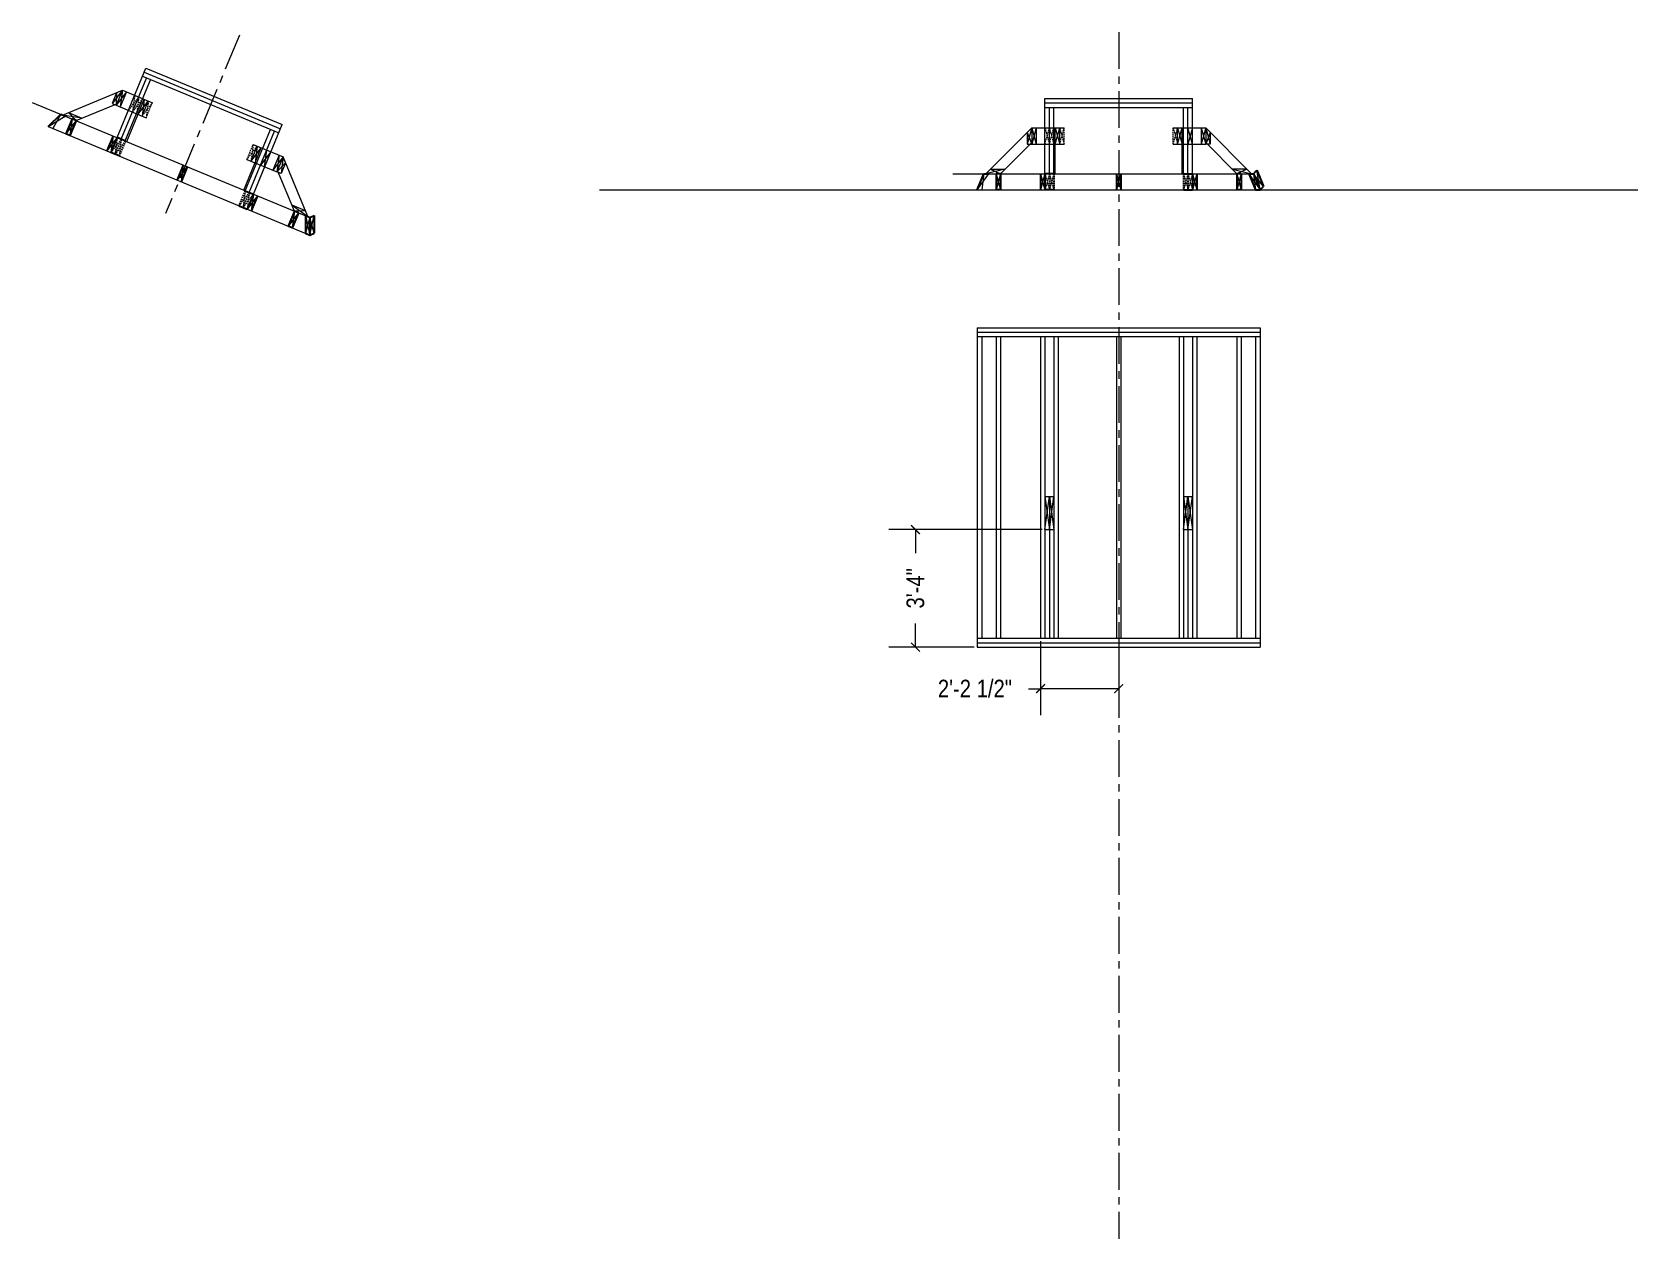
# Model space of a CAD drawing. Header units: inches. Extents: x 22832 to 50984, y 11340 to 27275.
# Drawn here: x 24996 to 25541, y 12773 to 13183 of the extents above; entities that cross this region are included whole.
import ezdxf

# ---------------------------------------------------------------- set-up
doc = ezdxf.new("R2010")
doc.units = ezdxf.units.IN
doc.header["$MEASUREMENT"] = 0
doc.linetypes.add('CENTER', pattern=[2, 1.25, -0.25, 0.25, -0.25])
doc.linetypes.add('HIDDEN', pattern=[0.375, 0.25, -0.125])
doc.layers.get('0').update_dxf_attribs({"color": 8, "lineweight": 9})
for name, color, linetype, lineweight in [('BOTTOM PLATES', 7, 'Continuous', 20), ('BOTTOM PLATES @ 1', 7, 'Continuous', 20), ('WALL FRAMING', 7, 'Continuous', 30)]:
    doc.layers.add(name, color=color, linetype=linetype, lineweight=lineweight)
doc.layers.add('DIMENSIONS', color=3, linetype='Continuous')
doc.layers.add('DIMENSIONS @ 1', color=3, linetype='Continuous')
doc.styles.add('ARCHENTLTD', font='technical.ttf', dxfattribs={"height": 6})
doc.dimstyles.new('ARCHENTLTD', dxfattribs={"dimscale": 0.05, "dimtxt": 6, "dimasz": 3, "dimexe": 9, "dimexo": 1, "dimgap": 2.5, "dimtad": 0, "dimdec": 1, "dimzin": 1, "dimdsep": 46, "dimlunit": 4, "dimtxsty": 'ARCHENTLTD', "dimblk": 'ARCHTICK', "dimcen": 6, "dimclrd": 256, "dimclre": 256, "dimclrt": 256, "dimazin": 0, "dimtfac": 1, "dimtdec": 1, "dimtofl": 0, "dimtmove": 1, "dimatfit": 3, "dimldrblk": 'ARCHTICK', "dimfxl": 1, "dimfrac": 2, "dimtolj": 1, "dimtzin": 0, "dimlwd": 9, "dimlwe": 9, "dimarcsym": 0})

msp = doc.modelspace()

# ---------------------------------------------------------------- blocks, each defined once
blk = doc.blocks.new('_ArchTick')
at = {"color": 0, "linetype": 'ByBlock', "const_width": 0.15}
blk.add_lwpolyline([(-0.5, -0.5), (0.5, 0.5)], dxfattribs=at)
blk = doc.blocks.new('*D74')
at = {"layer": 'BOTTOM PLATES', "color": 3, "lineweight": 9}
for p, q in [((25338.62, 13013.89), (25286.68, 13013.89)), ((25295.68, 13013.89), (25295.68, 13005.84)), ((25295.68, 12974.01), (25295.68, 12982.06)), ((25315.62, 12974.01), (25286.68, 12974.01))]:
    blk.add_line(p, q, dxfattribs=at)
at = {"layer": 'BOTTOM PLATES', "color": 3, "lineweight": 9, "xscale": 3, "yscale": 3, "zscale": 3}
for p, rotation in [((25295.68, 13013.89), 90), ((25295.68, 12974.01), 270)]:
    blk.add_blockref('_ArchTick', p, dxfattribs=dict(at, rotation=rotation))
at = {"layer": 'BOTTOM PLATES', "color": 3, "insert": (25295.68, 12993.95), "char_height": 6, "attachment_point": 5, "rotation": 90, "style": 'ARCHENTLTD'}
blk.add_mtext('\\A1;3\'-4"', dxfattribs=at)
blk = doc.blocks.new('*D78')
at = {"layer": 'DIMENSIONS', "color": 3, "lineweight": 9}
for p, q in [((25338.12, 12976.01), (25338.12, 12950.93)), ((25364.62, 12973.01), (25364.62, 12950.93)), ((25334.01, 12959.93), (25338.12, 12959.93)), ((25364.62, 12959.93), (25338.12, 12959.93))]:
    blk.add_line(p, q, dxfattribs=at)
at = {"layer": 'DIMENSIONS', "color": 3, "lineweight": 9, "xscale": 3, "yscale": 3, "zscale": 3, "rotation": 180}
blk.add_blockref('_ArchTick', (25338.12, 12959.93), dxfattribs=at)
at = {"layer": 'DIMENSIONS', "color": 3, "lineweight": 9, "xscale": 3, "yscale": 3, "zscale": 3}
blk.add_blockref('_ArchTick', (25364.62, 12959.93), dxfattribs=at)
at = {"layer": 'DIMENSIONS', "color": 3, "insert": (25315.85, 12959.93), "char_height": 6, "attachment_point": 5, "style": 'ARCHENTLTD'}
blk.add_mtext('\\A1;2\'-2 1/2"', dxfattribs=at)

# ---------------------------------------------------------------- dimensions: what is measured, and where the dimension line sits
at = {"layer": 'BOTTOM PLATES @ 1'}
dim = msp.add_linear_dim(base=(25295.67802, 12974.01302), p1=(25339.61826, 13013.88802), p2=(25316.61815, 12974.01302), angle=90, dimstyle='ARCHENTLTD', override={"dimscale": 1, "dimgap": 2.5, "dimzin": 0, "dimclrd": 3, "dimclre": 3, "dimclrt": 3, "dimtol": 0, "dimlim": 0, "dimtix": 0, "dimtofl": 0, "dimtmove": 1, "dimatfit": 3}, dxfattribs=at)
dim.commit()
dim.dimension.update_dxf_attribs({"geometry": '*D74', "text_midpoint": (25295.67802, 12993.95052)})
at = {"layer": 'DIMENSIONS @ 1'}
dim = msp.add_linear_dim(base=(25338.11826, 12959.92903), p1=(25364.61823, 12974.01302), p2=(25338.11826, 12977.01302), dimstyle='ARCHENTLTD', override={"dimscale": 1, "dimclrd": 3, "dimclre": 3, "dimclrt": 3, "dimtix": 0, "dimtofl": 0, "dimtmove": 1, "dimatfit": 3}, dxfattribs=at)
dim.commit()
dim.dimension.update_dxf_attribs({"geometry": '*D78', "text_midpoint": (25315.84511, 12960.44292), "dimtype": 128})

# ---------------------------------------------------------------- linework, layer by layer
at = {"layer": 'BOTTOM PLATES', "color": 1, "linetype": 'CENTER', "ltscale": 10}
for p, q in [((25066.37255, 13181.53924), (25041.30681, 13121.0252)), ((25364.61823, 13182.53014), (25364.61823, 12773.39945))]:
    msp.add_line(p, q, dxfattribs=at)
at = {"layer": 'BOTTOM PLATES'}
for p, q in [((25024.9068, 13146.76021), (25034.66532, 13170.31909)), ((25034.66532, 13170.31909), (25080.85878, 13151.18383)), ((25026.29262, 13146.18618), (25034.90303, 13166.97346)), ((25027.65263, 13145.62277), (25036.26304, 13166.41004)), ((25033.51721, 13167.54748), (25079.71066, 13148.41222)), ((25034.09127, 13168.93329), (25080.28472, 13149.79803)), ((25006.41547, 13154.41952), (25026.6673, 13162.80807)), ((25026.6673, 13162.80807), (25023.17671, 13158.30076)), ((25024.70745, 13161.99628), (25023.17671, 13158.30076)), ((25026.6673, 13162.80807), (25024.56253, 13157.72673)), ((25028.05312, 13162.23404), (25024.56253, 13157.72673)), ((25024.70745, 13161.99628), (25024.56253, 13157.72673)), ((25026.6673, 13162.80807), (25025.94835, 13157.15271)), ((25028.05312, 13162.23404), (25025.94835, 13157.15271)), ((25026.6673, 13162.80807), (25036.84363, 13158.59288)), ((25028.14038, 13145.42081), (25034.07199, 13159.74093)), ((25034.07199, 13159.74093), (25033.35304, 13154.08557)), ((25339.61823, 13134.53025), (25339.61833, 13160.03025)), ((25339.61833, 13160.03025), (25389.61827, 13160.02904)), ((25389.61823, 13134.53025), (25389.61827, 13160.02904)), ((24996.05267, 13158.71195), (25090.24518, 13119.69598)), ((25006.41547, 13154.41952), (25010.98844, 13152.52533)), ((25012.94829, 13153.33712), (25006.41547, 13154.41952)), ((25008.37532, 13155.23131), (25012.94829, 13153.33712)), ((25008.37532, 13155.23131), (25010.98844, 13152.52533)), ((25010.98844, 13152.52533), (25024.77311, 13158.2351)), ((25023.17671, 13158.30076), (25024.56253, 13157.72673)), ((25024.56253, 13157.72673), (25034.73886, 13153.51154)), ((25031.96722, 13154.6596), (25035.45781, 13159.16691)), ((25033.35304, 13154.08557), (25035.45781, 13159.16691)), ((25339.61826, 13157.03025), (25389.6182, 13157.02904)), ((25339.6183, 13158.53025), (25389.61823, 13158.52904)), ((25341.11823, 13134.53025), (25341.11826, 13157.03025)), ((25342.59033, 13134.53017), (25342.59036, 13157.03017)), ((25386.64613, 13134.53017), (25386.6461, 13157.03017)), ((25388.11823, 13134.53025), (25388.1182, 13157.03025)), ((25001.55265, 13150.48058), (25090.24505, 13113.74276)), ((25068.35489, 13128.76334), (25076.96523, 13149.55064)), ((25069.71496, 13128.20006), (25078.3253, 13148.98736)), ((25071.10078, 13127.62603), (25080.85878, 13151.18383)), ((25319.60338, 13134.53021), (25335.10347, 13150.03025)), ((25335.10347, 13150.03025), (25333.60346, 13144.53025)), ((25333.60347, 13148.53025), (25333.60346, 13144.53025)), ((25333.60347, 13148.53025), (25335.10346, 13144.53025)), ((25335.10347, 13150.03025), (25335.10346, 13144.53025)), ((25336.60347, 13150.03025), (25335.10346, 13144.53025)), ((25335.10347, 13150.03025), (25346.11825, 13150.03024)), ((25335.10347, 13150.03025), (25336.60346, 13144.53025)), ((25336.60347, 13150.03025), (25336.60346, 13144.53025)), ((25343.11823, 13134.53024), (25343.11825, 13150.03024)), ((25343.11824, 13144.53024), (25344.61825, 13150.03024)), ((25343.11825, 13150.03024), (25344.61824, 13144.53024)), ((25344.61824, 13144.53024), (25344.61825, 13150.03024)), ((25383.11825, 13150.03018), (25394.13299, 13150.03017)), ((25384.61824, 13144.53018), (25384.61825, 13150.03018)), ((25384.61824, 13144.53018), (25386.11825, 13150.03018)), ((25384.61825, 13150.03018), (25386.11824, 13144.53018)), ((25386.11823, 13134.53018), (25386.11825, 13150.03018)), ((25388.11822, 13144.53024), (25388.11821, 13150.03024)), ((25389.61822, 13144.53025), (25388.11821, 13150.03024)), ((25389.61821, 13150.03025), (25388.11822, 13144.53024)), ((25389.61823, 13134.53017), (25389.61825, 13150.03017)), ((25392.63299, 13150.03025), (25392.633, 13144.53025)), ((25392.63299, 13150.03025), (25394.133, 13144.53025)), ((25394.13299, 13150.03025), (25392.633, 13144.53025)), ((25409.63308, 13134.53021), (25394.13299, 13150.03025)), ((25394.13299, 13150.03025), (25394.133, 13144.53017)), ((25394.13299, 13150.03025), (25395.633, 13144.53025)), ((25395.63299, 13148.53025), (25394.133, 13144.53025)), ((25395.63299, 13148.53025), (25395.633, 13144.53025)), ((25067.86717, 13128.96536), (25073.79879, 13143.28549)), ((25070.3082, 13138.77818), (25072.41297, 13143.85952)), ((25070.3082, 13138.77818), (25073.79879, 13143.28549)), ((25071.02715, 13144.43354), (25081.20344, 13140.21837)), ((25072.41297, 13143.85952), (25071.69402, 13138.20415)), ((25324.55313, 13134.5302), (25335.10346, 13145.08051)), ((25333.60346, 13144.53025), (25335.10346, 13144.53025)), ((25335.10346, 13144.53025), (25346.11824, 13144.53024)), ((25383.11824, 13144.53018), (25394.133, 13144.53017)), ((25404.68333, 13134.5302), (25394.133, 13145.08051)), ((25395.633, 13144.53025), (25394.133, 13144.53025)), ((25068.92238, 13139.35221), (25079.09868, 13135.13703)), ((25071.10075, 13127.62597), (25077.03236, 13141.94609)), ((25073.54178, 13137.43886), (25075.64653, 13142.5202)), ((25077.03235, 13141.94618), (25073.54178, 13137.43886)), ((25074.9276, 13136.86483), (25075.64653, 13142.5202)), ((25079.81765, 13140.79247), (25077.7129, 13135.71113)), ((25081.20347, 13140.21845), (25077.7129, 13135.71113)), ((25081.20347, 13140.21845), (25079.09868, 13135.13703)), ((25079.81765, 13140.79247), (25079.09872, 13135.13711)), ((25082.01527, 13138.2586), (25079.09872, 13135.13711)), ((25081.20347, 13140.21845), (25080.48454, 13134.56308)), ((25082.01527, 13138.2586), (25080.48454, 13134.56308)), ((25089.59207, 13119.96665), (25081.20347, 13140.21845)), ((25080.48454, 13134.56308), (25079.09872, 13135.13711)), ((25085.0191, 13121.86083), (25079.30929, 13135.64548)), ((25308.38676, 13134.53022), (25410.34005, 13134.53008)), ((25326.05313, 13136.0302), (25319.60338, 13134.53021)), ((25319.60338, 13134.53021), (25324.55313, 13134.5302)), ((25321.10338, 13136.03021), (25326.05313, 13136.0302)), ((25321.10338, 13136.03021), (25324.55313, 13134.5302)), ((25408.13308, 13136.03021), (25403.18333, 13136.0302)), ((25403.18333, 13136.0302), (25409.63308, 13134.53021)), ((25408.13308, 13136.03021), (25404.68333, 13134.5302)), ((25188.50681, 13129.03008), (25540.72965, 13129.03008)), ((25316.61808, 13129.03018), (25412.61813, 13129.02998)), ((25088.78028, 13121.92649), (25084.2073, 13123.82067)), ((25084.2073, 13123.82067), (25089.59207, 13119.96665)), ((25088.78028, 13121.92649), (25085.0191, 13121.86083)), ((25316.61815, 13082.32552), (25316.61815, 12974.01302)), ((25316.61815, 13082.32552), (25412.61831, 13082.32552)), ((25316.61815, 13080.82552), (25412.61831, 13080.82552)), ((25316.61815, 13079.32552), (25412.61831, 13079.32552)), ((25318.21904, 13079.32552), (25318.21904, 12977.01302)), ((25323.05317, 13079.32552), (25323.05317, 12977.01302)), ((25324.55317, 13079.32552), (25324.55317, 12977.01302)), ((25338.11826, 13079.32552), (25338.11826, 12977.01302)), ((25339.61826, 13079.32552), (25339.61826, 12977.01302)), ((25342.61826, 13079.32552), (25342.61826, 12977.01302)), ((25344.11826, 13079.32552), (25344.11826, 12977.01302)), ((25363.86828, 13079.32552), (25363.86828, 12977.01302)), ((25365.36828, 13079.32552), (25365.36828, 12977.01302)), ((25385.1183, 13079.32552), (25385.1183, 12977.01302)), ((25386.6183, 13079.32552), (25386.6183, 12977.01302)), ((25389.6183, 13079.32552), (25389.6183, 12977.01302)), ((25391.1183, 13079.32552), (25391.1183, 12977.01302)), ((25404.68329, 13079.32552), (25404.68329, 12977.01302)), ((25406.18329, 13079.32552), (25406.18329, 12977.01302)), ((25411.01742, 13079.32552), (25411.01742, 12977.01302)), ((25412.61831, 13082.32552), (25412.61831, 12974.01302)), ((25339.61826, 13025.13802), (25342.61826, 13025.13802)), ((25339.61826, 13025.13802), (25341.11826, 13013.88802)), ((25339.61826, 13013.88802), (25341.11826, 13025.13802)), ((25341.11826, 13025.13802), (25341.11826, 12977.01302)), ((25341.11826, 13013.88802), (25342.61826, 13025.13802)), ((25341.11826, 13025.13802), (25342.61826, 13013.88802)), ((25386.6183, 13025.13802), (25389.6183, 13025.13802)), ((25386.6183, 13025.13802), (25388.1183, 13013.88802)), ((25386.6183, 13013.88802), (25388.1183, 13025.13802)), ((25388.1183, 13025.13802), (25388.1183, 12977.01302)), ((25388.1183, 13013.88802), (25389.6183, 13025.13802)), ((25388.1183, 13025.13802), (25389.6183, 13013.88802)), ((25339.61826, 13013.88802), (25342.61826, 13013.88802)), ((25386.6183, 13013.88802), (25389.6183, 13013.88802)), ((25316.61815, 12977.01302), (25412.61831, 12977.01302)), ((25316.61815, 12975.51302), (25412.61831, 12975.51302)), ((25316.61815, 12974.01302), (25412.61831, 12974.01302))]:
    msp.add_line(p, q, dxfattribs=at)
at = {"layer": 'BOTTOM PLATES', "linetype": 'HIDDEN', "ltscale": 2}
for p, q in [((25028.73365, 13155.999), (25032.22423, 13160.5063)), ((25030.83841, 13161.08033), (25030.11947, 13155.42497)), ((25030.11947, 13155.42497), (25032.22423, 13160.5063)), ((25030.11947, 13155.42497), (25033.61005, 13159.93228)), ((25032.22423, 13160.5063), (25031.50528, 13154.85094)), ((25031.50528, 13154.85094), (25033.61005, 13159.93228)), ((25033.35304, 13154.08557), (25036.84363, 13158.59288)), ((25035.45781, 13159.16691), (25034.73886, 13153.51154)), ((25034.73886, 13153.51154), (25036.84363, 13158.59288)), ((25339.61824, 13144.53025), (25341.11825, 13150.03024)), ((25339.61825, 13150.03025), (25341.11824, 13144.53024)), ((25341.11824, 13144.53024), (25341.11825, 13150.03024)), ((25341.11824, 13144.53024), (25342.61825, 13150.03024)), ((25341.11825, 13150.03024), (25342.61824, 13144.53024)), ((25342.61824, 13144.53024), (25342.61825, 13150.03024)), ((25344.61824, 13144.53024), (25346.11825, 13150.03024)), ((25344.61825, 13150.03024), (25346.11824, 13144.53024)), ((25346.11824, 13144.53024), (25346.11825, 13150.03024)), ((25383.11824, 13144.53018), (25383.11825, 13150.03018)), ((25383.11824, 13144.53018), (25384.61825, 13150.03018)), ((25383.11825, 13150.03018), (25384.61824, 13144.53018)), ((25068.92238, 13139.35221), (25071.02715, 13144.43354)), ((25068.92238, 13139.35221), (25072.41297, 13143.85952)), ((25071.02715, 13144.43354), (25070.3082, 13138.77818))]:
    msp.add_line(p, q, dxfattribs=at)
at = {"layer": 'WALL FRAMING', "lineweight": 9}
for p, q in [((25001.55266, 13150.48061), (25007.26219, 13154.0688)), ((25005.76219, 13154.69012), (25003.05267, 13149.85929)), ((25010.98844, 13152.52533), (25007.49786, 13148.01802)), ((25009.60262, 13153.09935), (25008.88368, 13147.44399)), ((25024.90676, 13146.76007), (25021.41619, 13142.25276)), ((25023.52094, 13147.3341), (25022.802, 13141.67873)), ((25048.69669, 13136.90609), (25045.20611, 13132.39878)), ((25047.31087, 13137.48011), (25046.59193, 13131.82475)), ((25316.61809, 13129.03021), (25320.51986, 13134.53021)), ((25318.89627, 13134.53021), (25318.24168, 13129.03021)), ((25324.55313, 13134.5302), (25323.05313, 13129.0302)), ((25323.05313, 13134.5302), (25324.55313, 13129.0302)), ((25339.61825, 13134.53011), (25338.11825, 13129.03011)), ((25338.11825, 13134.53011), (25339.61825, 13129.03011)), ((25365.36823, 13134.53023), (25363.86823, 13129.03023)), ((25363.86823, 13134.53023), (25365.36823, 13129.03023)), ((25389.61821, 13134.53011), (25391.11821, 13129.03011)), ((25391.11821, 13134.53011), (25389.61821, 13129.03011)), ((25406.18345, 13134.53009), (25404.68345, 13129.03009)), ((25404.68345, 13134.53009), (25406.18345, 13129.03009)), ((25408.71633, 13134.53021), (25412.61809, 13129.03021)), ((25413.76614, 13130.17826), (25410.33992, 13134.53021)), ((25410.33992, 13134.53021), (25410.99451, 13129.03021)), ((25412.61809, 13129.03021), (25411.48797, 13135.67826)), ((25072.48653, 13127.05189), (25068.99595, 13122.54458)), ((25071.10071, 13127.62591), (25070.38177, 13121.97055)), ((25086.40498, 13121.28665), (25082.9144, 13116.77934)), ((25085.01916, 13121.86068), (25084.30022, 13116.20531)), ((25088.74511, 13120.31748), (25090.24511, 13113.743)), ((25090.24511, 13119.69616), (25088.74511, 13114.36432)), ((25090.24511, 13113.743), (25091.74511, 13120.31748)), ((25091.74511, 13114.36432), (25090.24511, 13119.69616))]:
    msp.add_line(p, q, dxfattribs=at)
at = {"layer": 'WALL FRAMING'}
for p, q in [((25001.55267, 13150.48061), (25005.76219, 13154.69012)), ((25005.76219, 13154.69012), (25007.26219, 13154.0688)), ((25009.60262, 13153.09935), (25007.49786, 13148.01802)), ((25010.98844, 13152.52533), (25008.88368, 13147.44399)), ((25010.98844, 13152.52533), (25009.60262, 13153.09935)), ((25008.88368, 13147.44399), (25007.54553, 13147.99827)), ((25023.52094, 13147.3341), (25021.41619, 13142.25276)), ((25024.90676, 13146.76007), (25022.802, 13141.67873)), ((25024.9068, 13146.7602), (25022.80204, 13141.67887)), ((25026.29262, 13146.18618), (25024.9068, 13146.7602)), ((25027.67839, 13145.6121), (25026.29257, 13146.18612)), ((25024.14019, 13141.12459), (25022.80204, 13141.67887)), ((25025.52597, 13140.5505), (25024.18782, 13141.10478)), ((25047.3109, 13137.48014), (25045.20614, 13132.3988)), ((25048.69669, 13136.90609), (25046.59193, 13131.82475)), ((25316.61809, 13129.03021), (25318.89627, 13134.53021)), ((25318.89627, 13134.53021), (25320.51986, 13134.53021)), ((25323.05313, 13134.5302), (25323.05313, 13129.0302)), ((25324.55313, 13134.5302), (25323.05313, 13134.5302)), ((25324.55313, 13134.5302), (25324.55313, 13129.0302)), ((25338.11825, 13134.53011), (25338.11825, 13129.03011)), ((25339.61823, 13134.53025), (25339.61823, 13129.03025)), ((25341.11823, 13134.53025), (25339.61823, 13134.53025)), ((25339.61825, 13134.53011), (25339.61825, 13129.03011)), ((25342.61821, 13134.53018), (25341.11821, 13134.53018)), ((25363.86825, 13134.53026), (25363.86825, 13129.03026)), ((25365.36823, 13134.53023), (25365.36823, 13129.03023)), ((25386.61825, 13134.53018), (25388.11825, 13134.53018)), ((25388.11823, 13134.53025), (25389.61823, 13134.53025)), ((25389.61821, 13134.53011), (25389.61821, 13129.03011)), ((25389.61823, 13134.53025), (25389.61823, 13129.03025)), ((25391.11821, 13134.53011), (25391.11821, 13129.03011)), ((25404.68345, 13134.53009), (25404.68345, 13129.03009)), ((25406.18345, 13134.53009), (25404.68345, 13134.53009)), ((25406.18345, 13134.53009), (25406.18345, 13129.03009)), ((25408.71633, 13134.53021), (25410.99451, 13129.03021)), ((25408.71633, 13134.53021), (25410.33992, 13134.53021)), ((25410.33992, 13134.53021), (25411.48797, 13135.67826)), ((25410.33992, 13134.53021), (25412.61809, 13129.03021)), ((25411.48797, 13135.67826), (25413.76614, 13130.17826)), ((25068.32913, 13128.77401), (25069.71495, 13128.19999)), ((25071.10071, 13127.62591), (25068.99595, 13122.54458)), ((25071.10078, 13127.62603), (25068.99602, 13122.5447)), ((25069.71496, 13128.20006), (25071.10078, 13127.62603)), ((25072.48653, 13127.05189), (25070.38177, 13121.97055)), ((25324.55313, 13129.0302), (25323.10472, 13129.0302)), ((25341.06663, 13129.03025), (25339.61823, 13129.03025)), ((25342.56662, 13129.03018), (25341.11821, 13129.03018)), ((25386.66984, 13129.03018), (25388.11825, 13129.03018)), ((25388.16983, 13129.03025), (25389.61823, 13129.03025)), ((25406.13185, 13129.03009), (25404.68345, 13129.03009)), ((25410.99451, 13129.03021), (25412.61809, 13129.03021)), ((25412.61809, 13129.03021), (25413.76614, 13130.17826)), ((25066.27204, 13123.67293), (25067.61019, 13123.11865)), ((25067.65787, 13123.09898), (25068.99602, 13122.5447)), ((25085.01916, 13121.86068), (25082.9144, 13116.77934)), ((25086.40498, 13121.28665), (25084.30022, 13116.20531)), ((25086.40498, 13121.28665), (25085.01916, 13121.86068)), ((25084.25255, 13116.22506), (25082.9144, 13116.77934)), ((25088.74511, 13120.31748), (25088.74511, 13114.36432)), ((25088.74511, 13120.31748), (25090.24511, 13119.69616)), ((25090.24511, 13119.69616), (25091.74511, 13120.31748)), ((25090.24511, 13119.69616), (25090.24511, 13113.743)), ((25091.74511, 13120.31748), (25091.74511, 13114.36432)), ((25088.74511, 13114.36432), (25090.24511, 13113.743)), ((25090.24511, 13113.743), (25091.74511, 13114.36432))]:
    msp.add_line(p, q, dxfattribs=at)
at = {"layer": 'WALL FRAMING', "linetype": 'HIDDEN', "lineweight": 9, "ltscale": 2}
for p, q in [((25026.29262, 13146.18618), (25022.80204, 13141.67887)), ((25027.67839, 13145.6121), (25024.18782, 13141.10478)), ((25024.9068, 13146.7602), (25024.18786, 13141.10484)), ((25026.29257, 13146.18612), (25025.57363, 13140.53076)), ((25341.11823, 13134.53025), (25339.61823, 13129.03025)), ((25339.61823, 13134.53025), (25341.11823, 13129.03025)), ((25342.61821, 13134.53018), (25341.11821, 13129.03018)), ((25341.11821, 13134.53018), (25342.61821, 13129.03018)), ((25386.61825, 13134.53018), (25388.11825, 13129.03018)), ((25388.11825, 13134.53018), (25386.61825, 13129.03018)), ((25388.11823, 13134.53025), (25389.61823, 13129.03025)), ((25389.61823, 13134.53025), (25388.11823, 13129.03025)), ((25069.71495, 13128.19999), (25066.22437, 13123.69267)), ((25068.32913, 13128.77401), (25067.61019, 13123.11865)), ((25071.10078, 13127.62603), (25067.6102, 13123.11872)), ((25069.71496, 13128.20006), (25068.99602, 13122.5447))]:
    msp.add_line(p, q, dxfattribs=at)
at = {"layer": 'WALL FRAMING', "linetype": 'HIDDEN', "ltscale": 2}
for p, q in [((25026.29262, 13146.18618), (25024.18786, 13141.10484)), ((25027.67839, 13145.6121), (25025.57363, 13140.53076)), ((25341.11823, 13134.53025), (25341.11823, 13129.03025)), ((25342.61821, 13134.53018), (25342.61821, 13129.03018)), ((25386.61825, 13134.53018), (25386.61825, 13129.03018)), ((25388.11823, 13134.53025), (25388.11823, 13129.03025)), ((25068.32913, 13128.77401), (25066.22437, 13123.69267)), ((25069.71496, 13128.20006), (25067.6102, 13123.11872))]:
    msp.add_line(p, q, dxfattribs=at)

msp.set_redraw_order([(e.dxf.handle, doc.entitydb.next_handle()) for e in msp.query("TEXT MTEXT ATTDEF DIMENSION ARC_DIMENSION")])  # texts and dimensions are drawn at this point

doc.saveas('drawing.dxf')
